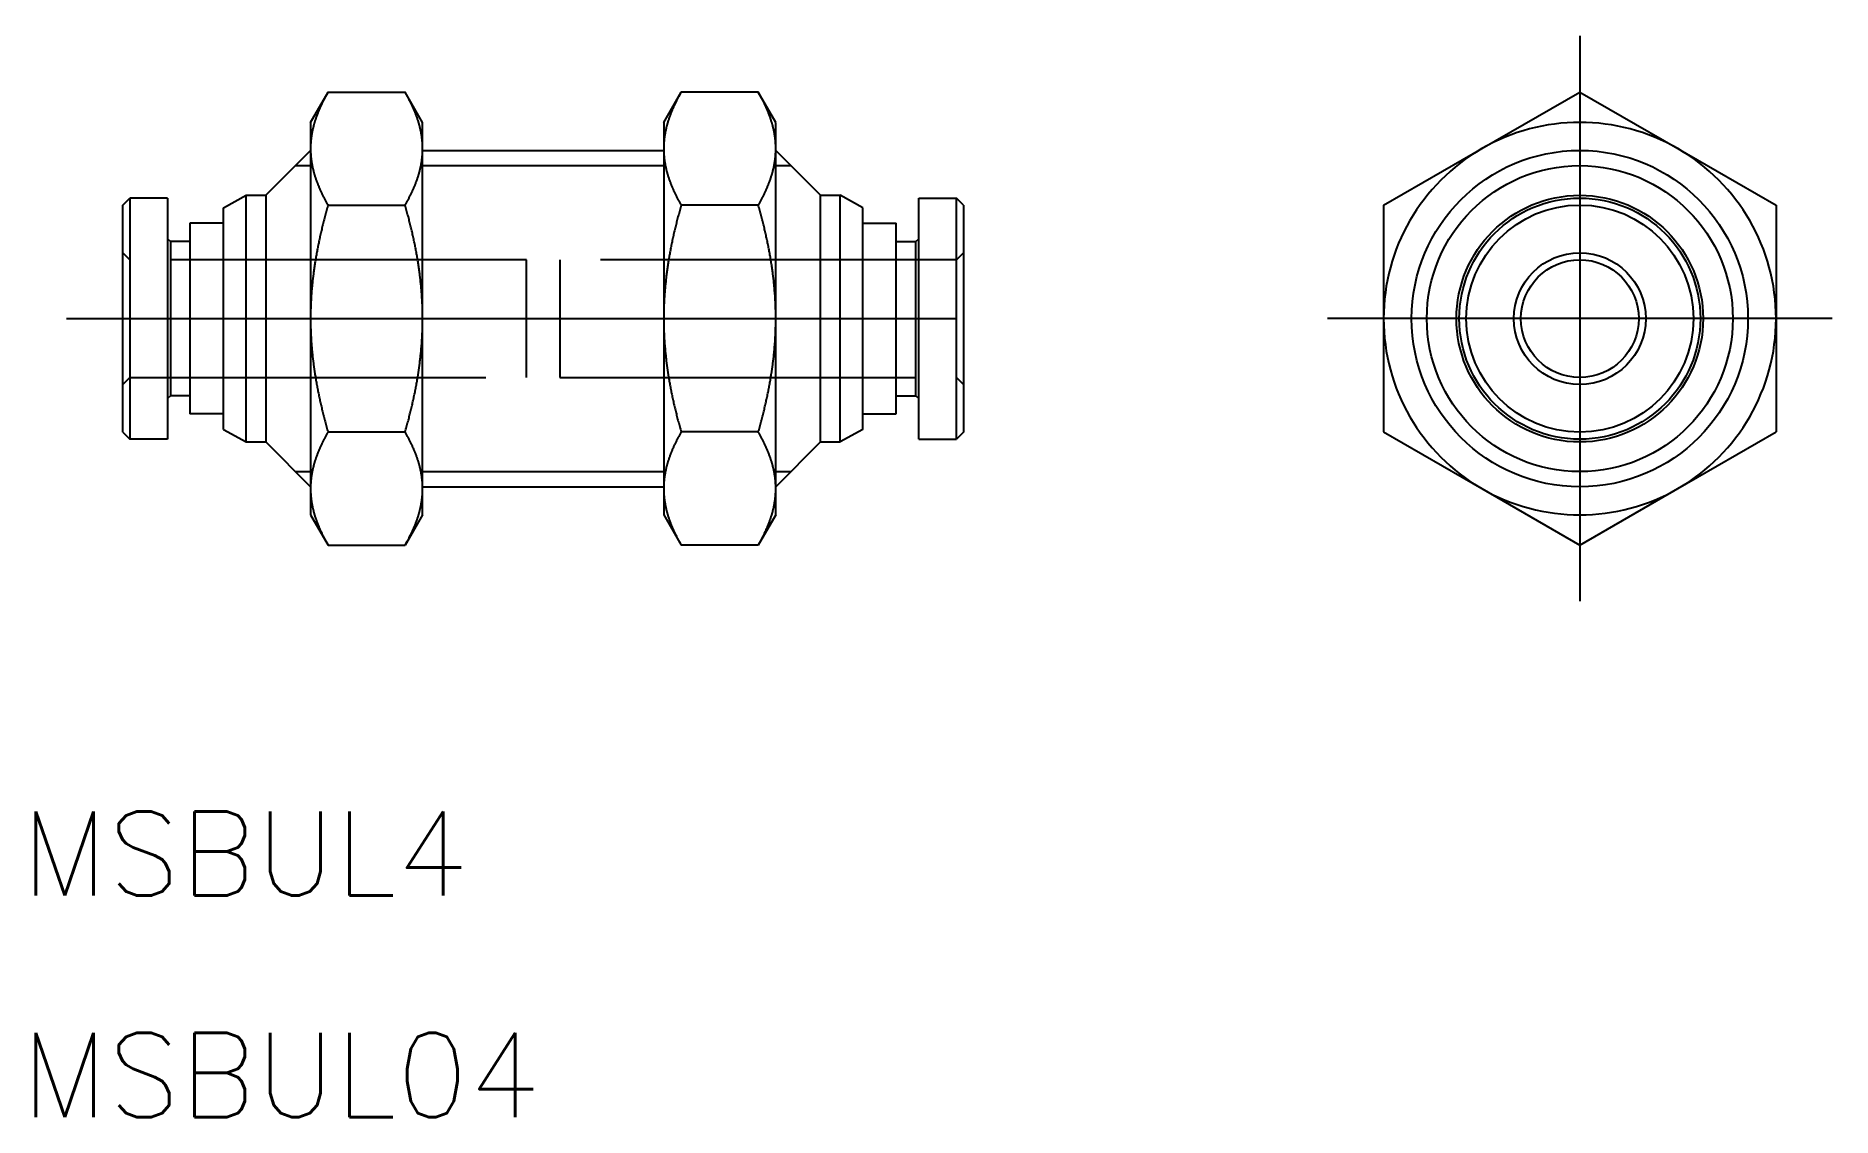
# Model space of a CAD drawing. Extents: x -3.1 to 61, y -28.5 to 10.1.
import ezdxf

# ---------------------------------------------------------------- set-up
doc = ezdxf.new("R2010")
doc.units = 0
doc.linetypes.add('CENTER', pattern=[50.8, 31.75, -6.35, 6.35, -6.35])
doc.linetypes.add('DASHED', pattern=[19.05, 12.7, -6.35])
doc.layers.get('0').update_dxf_attribs({"linetype": 'CONTINUOUS'})
doc.layers.add('CENTER', color=1, linetype='CENTER')
doc.styles.get("Standard").update_dxf_attribs({"font": 'txt.shx', "height": 3, "bigfont": 'bigfont.shx'})

msp = doc.modelspace()

# ---------------------------------------------------------------- texts
at = {"color": 7, "linetype": 'CONTINUOUS'}
for s, p in [('MSBUL4', (-3.611, -20.581)), ('MSBUL04', (-3.611, -28.478))]:
    msp.add_text(s, height=3, dxfattribs=at).set_placement(p)

# ---------------------------------------------------------------- linework, layer by layer
at = {"color": 7, "linetype": 'CONTINUOUS'}
for p, q in [((6.7, 7), (7.325, 8.083)), ((7.325, 8.083), (10.075, 8.083)), ((10.7, 7), (10.075, 8.083)), ((19.3, 7), (19.925, 8.083)), ((22.675, 8.083), (19.925, 8.083)), ((23.3, 7), (22.675, 8.083)), ((48.485, 6.062), (51.985, 8.083)), ((48.485, 6.062), (51.985, 8.083)), ((51.985, 8.083), (55.485, 6.062)), ((51.985, 8.083), (55.485, 6.062)), ((6.7, 7), (6.7, 6.062)), ((10.7, 6.062), (10.7, 7)), ((19.3, 7), (19.3, 6.062)), ((23.3, 6.062), (23.3, 7)), ((5.1, 4.4), (6.7, 6)), ((6.7, 6.062), (6.7, 0)), ((10.7, 0), (10.7, 6.062)), ((10.7, 6), (19.3, 6)), ((19.3, 6.062), (19.3, 0)), ((23.3, 0), (23.3, 6.062)), ((24.9, 4.4), (23.3, 6)), ((44.985, 4.041), (48.485, 6.062)), ((44.985, 4.041), (48.485, 6.062)), ((55.485, 6.062), (58.985, 4.041)), ((55.485, 6.062), (58.985, 4.041)), ((0, 4.05), (0.25, 4.3)), ((0, -4.05), (0, 4.05)), ((0.25, 4.3), (0.25, -4.3)), ((1.6, 4.3), (0.25, 4.3)), ((1.6, 4.3), (1.6, -4.3)), ((3.6, 3.95), (4.4, 4.4)), ((3.6, -3.95), (3.6, 3.95)), ((4.4, -4.4), (4.4, 4.4)), ((4.4, 4.4), (5.1, 4.4)), ((5.1, 4.4), (5.1, -4.4)), ((7.325, 4.041), (10.075, 4.041)), ((22.675, 4.041), (19.925, 4.041)), ((24.9, -4.4), (24.9, 4.4)), ((24.9, 4.4), (25.6, 4.4)), ((25.6, -4.4), (25.6, 4.4)), ((26.4, 3.95), (25.6, 4.4)), ((26.4, -3.95), (26.4, 3.95)), ((28.4, -4.3), (28.4, 4.3)), ((28.4, 4.3), (29.75, 4.3)), ((29.75, -4.3), (29.75, 4.3)), ((30, 4.05), (29.75, 4.3)), ((30, 4.05), (30, -4.05)), ((44.985, 4.041), (44.985, 0)), ((44.985, 4.041), (44.985, 0)), ((58.985, 4.041), (58.985, 0)), ((58.985, 4.041), (58.985, 0)), ((2.4, 3.4), (2.4, -3.4)), ((3.6, 3.4), (2.4, 3.4)), ((26.4, 3.4), (27.6, 3.4)), ((27.6, -3.4), (27.6, 3.4)), ((1.7, 2.75), (1.6, 2.85)), ((1.7, 2.75), (1.7, -2.75)), ((2.4, 2.75), (1.7, 2.75)), ((27.6, 2.75), (28.3, 2.75)), ((28.3, 2.75), (28.4, 2.85)), ((28.3, -2.75), (28.3, 2.75)), ((6.7, 0), (6.7, -6.062)), ((10.7, -6.062), (10.7, 0)), ((19.3, 0), (19.3, -6.062)), ((23.3, -6.062), (23.3, 0)), ((44.985, 0), (44.985, -4.041)), ((44.985, 0), (44.985, -4.041)), ((58.985, 0), (58.985, -4.041)), ((58.985, 0), (58.985, -4.041)), ((1.7, -2.75), (1.6, -2.85)), ((2.4, -2.75), (1.7, -2.75)), ((27.6, -2.75), (28.3, -2.75)), ((28.3, -2.75), (28.4, -2.85)), ((3.6, -3.4), (2.4, -3.4)), ((26.4, -3.4), (27.6, -3.4)), ((0, -4.05), (0.25, -4.3)), ((1.6, -4.3), (0.25, -4.3)), ((3.6, -3.95), (4.4, -4.4)), ((4.4, -4.4), (5.1, -4.4)), ((5.1, -4.4), (6.7, -6)), ((7.325, -4.041), (10.075, -4.041)), ((22.675, -4.041), (19.925, -4.041)), ((24.9, -4.4), (23.3, -6)), ((24.9, -4.4), (25.6, -4.4)), ((26.4, -3.95), (25.6, -4.4)), ((28.4, -4.3), (29.75, -4.3)), ((30, -4.05), (29.75, -4.3)), ((44.985, -4.041), (48.485, -6.062)), ((44.985, -4.041), (48.485, -6.062)), ((55.485, -6.062), (58.985, -4.041)), ((55.485, -6.062), (58.985, -4.041)), ((6.7, -6.062), (6.7, -7)), ((10.7, -6), (19.3, -6)), ((10.7, -7), (10.7, -6.062)), ((19.3, -6.062), (19.3, -7)), ((23.3, -7), (23.3, -6.062)), ((48.485, -6.062), (51.985, -8.083)), ((48.485, -6.062), (51.985, -8.083)), ((51.985, -8.083), (55.485, -6.062)), ((51.985, -8.083), (55.485, -6.062)), ((6.7, -7), (7.325, -8.083)), ((10.7, -7), (10.075, -8.083)), ((19.3, -7), (19.925, -8.083)), ((23.3, -7), (22.675, -8.083)), ((7.325, -8.083), (10.075, -8.083)), ((22.675, -8.083), (19.925, -8.083))]:
    msp.add_line(p, q, dxfattribs=at)
at = {"color": 3, "linetype": 'CONTINUOUS'}
for p, q in [((6.159, 5.459), (6.7, 5.459)), ((10.7, 5.459), (19.3, 5.459)), ((23.3, 5.459), (23.842, 5.459)), ((6.159, -5.458), (6.7, -5.458)), ((10.7, -5.458), (19.3, -5.458)), ((23.3, -5.458), (23.842, -5.458))]:
    msp.add_line(p, q, dxfattribs=at)
at = {"color": 3, "linetype": 'DASHED'}
for p, q in [((0.25, 2.1), (0, 2.35)), ((14.4, 2.1), (0.25, 2.1)), ((14.4, -2.1), (14.4, 2.1)), ((15.6, 2.1), (15.6, -2.1)), ((29.75, 2.1), (15.6, 2.1)), ((30, 2.35), (29.75, 2.1)), ((0, -2.35), (0.25, -2.1)), ((0.25, -2.1), (14.4, -2.1)), ((15.6, -2.1), (29.75, -2.1)), ((29.75, -2.1), (30, -2.35))]:
    msp.add_line(p, q, dxfattribs=at)
at = {"color": 7}
for points in [[(7.325, 8.083, 0), (7.312, 8.06, 0), (7.299, 8.037, 0), (7.286, 8.014, 0), (7.273, 7.991, 0), (7.26, 7.968, 0), (7.248, 7.945, 0), (7.235, 7.922, 0), (7.223, 7.9, 0), (7.211, 7.877, 0), (7.199, 7.854, 0), (7.187, 7.832, 0), (7.176, 7.809, 0), (7.164, 7.787, 0), (7.153, 7.765, 0), (7.142, 7.743, 0), (7.131, 7.72, 0), (7.12, 7.698, 0), (7.109, 7.676, 0), (7.098, 7.654, 0), (7.088, 7.632, 0), (7.078, 7.61, 0), (7.068, 7.588, 0), (7.058, 7.567, 0), (7.048, 7.545, 0), (7.038, 7.523, 0), (7.028, 7.501, 0), (7.019, 7.48, 0), (7.01, 7.458, 0), (7, 7.437, 0), (6.991, 7.415, 0), (6.983, 7.394, 0), (6.974, 7.372, 0), (6.965, 7.351, 0), (6.957, 7.33, 0), (6.949, 7.308, 0), (6.94, 7.287, 0), (6.932, 7.266, 0), (6.924, 7.245, 0), (6.917, 7.224, 0), (6.909, 7.203, 0), (6.902, 7.181, 0), (6.894, 7.16, 0), (6.887, 7.139, 0), (6.88, 7.118, 0), (6.873, 7.097, 0), (6.866, 7.076, 0), (6.86, 7.056, 0), (6.853, 7.035, 0), (6.847, 7.014, 0), (6.84, 6.993, 0), (6.834, 6.972, 0), (6.828, 6.951, 0), (6.823, 6.931, 0), (6.817, 6.91, 0), (6.811, 6.889, 0), (6.806, 6.868, 0), (6.801, 6.848, 0), (6.795, 6.827, 0), (6.79, 6.806, 0), (6.785, 6.786, 0), (6.781, 6.765, 0), (6.776, 6.744, 0), (6.772, 6.724, 0), (6.767, 6.703, 0), (6.763, 6.682, 0), (6.759, 6.662, 0), (6.755, 6.641, 0), (6.751, 6.621, 0), (6.747, 6.6, 0), (6.744, 6.579, 0), (6.74, 6.559, 0), (6.737, 6.538, 0), (6.734, 6.518, 0), (6.731, 6.497, 0), (6.728, 6.476, 0), (6.725, 6.456, 0), (6.723, 6.435, 0), (6.72, 6.415, 0), (6.718, 6.394, 0), (6.716, 6.373, 0), (6.714, 6.353, 0), (6.712, 6.332, 0), (6.71, 6.311, 0), (6.709, 6.291, 0), (6.707, 6.27, 0), (6.706, 6.249, 0), (6.705, 6.229, 0), (6.704, 6.208, 0), (6.703, 6.187, 0), (6.702, 6.166, 0), (6.701, 6.146, 0), (6.701, 6.125, 0), (6.7, 6.104, 0), (6.7, 6.083, 0), (6.7, 6.062, 0)], [(10.7, 6.062, 0), (10.7, 6.083, 0), (10.7, 6.104, 0), (10.699, 6.124, 0), (10.699, 6.145, 0), (10.698, 6.166, 0), (10.697, 6.186, 0), (10.697, 6.207, 0), (10.695, 6.227, 0), (10.694, 6.248, 0), (10.693, 6.269, 0), (10.691, 6.289, 0), (10.69, 6.31, 0), (10.688, 6.33, 0), (10.686, 6.351, 0), (10.684, 6.371, 0), (10.682, 6.392, 0), (10.68, 6.412, 0), (10.677, 6.433, 0), (10.675, 6.453, 0), (10.672, 6.474, 0), (10.669, 6.494, 0), (10.666, 6.515, 0), (10.663, 6.535, 0), (10.66, 6.556, 0), (10.657, 6.576, 0), (10.653, 6.597, 0), (10.649, 6.617, 0), (10.646, 6.638, 0), (10.642, 6.659, 0), (10.638, 6.679, 0), (10.633, 6.7, 0), (10.629, 6.72, 0), (10.625, 6.741, 0), (10.62, 6.761, 0), (10.615, 6.782, 0), (10.611, 6.803, 0), (10.606, 6.823, 0), (10.6, 6.844, 0), (10.595, 6.865, 0), (10.59, 6.885, 0), (10.584, 6.906, 0), (10.579, 6.927, 0), (10.573, 6.947, 0), (10.567, 6.968, 0), (10.561, 6.989, 0), (10.555, 7.01, 0), (10.548, 7.031, 0), (10.542, 7.052, 0), (10.535, 7.073, 0), (10.528, 7.093, 0), (10.521, 7.114, 0), (10.514, 7.135, 0), (10.507, 7.157, 0), (10.5, 7.178, 0), (10.492, 7.199, 0), (10.485, 7.22, 0), (10.477, 7.241, 0), (10.469, 7.262, 0), (10.461, 7.283, 0), (10.453, 7.305, 0), (10.445, 7.326, 0), (10.436, 7.347, 0), (10.428, 7.369, 0), (10.419, 7.39, 0), (10.41, 7.412, 0), (10.401, 7.433, 0), (10.392, 7.455, 0), (10.383, 7.477, 0), (10.373, 7.498, 0), (10.364, 7.52, 0), (10.354, 7.542, 0), (10.344, 7.564, 0), (10.334, 7.585, 0), (10.324, 7.607, 0), (10.313, 7.629, 0), (10.303, 7.651, 0), (10.292, 7.674, 0), (10.281, 7.696, 0), (10.271, 7.718, 0), (10.259, 7.74, 0), (10.248, 7.763, 0), (10.237, 7.785, 0), (10.225, 7.808, 0), (10.214, 7.83, 0), (10.202, 7.853, 0), (10.19, 7.875, 0), (10.178, 7.898, 0), (10.165, 7.921, 0), (10.153, 7.944, 0), (10.14, 7.967, 0), (10.127, 7.99, 0), (10.115, 8.013, 0), (10.101, 8.036, 0), (10.088, 8.06, 0), (10.075, 8.083, 0)], [(19.925, 8.083, 0), (19.912, 8.06, 0), (19.898, 8.036, 0), (19.885, 8.013, 0), (19.872, 7.99, 0), (19.86, 7.967, 0), (19.847, 7.944, 0), (19.835, 7.921, 0), (19.822, 7.898, 0), (19.81, 7.875, 0), (19.798, 7.853, 0), (19.786, 7.83, 0), (19.775, 7.808, 0), (19.763, 7.785, 0), (19.752, 7.763, 0), (19.741, 7.74, 0), (19.73, 7.718, 0), (19.718, 7.696, 0), (19.708, 7.674, 0), (19.697, 7.651, 0), (19.687, 7.629, 0), (19.676, 7.607, 0), (19.666, 7.585, 0), (19.656, 7.564, 0), (19.646, 7.542, 0), (19.637, 7.52, 0), (19.627, 7.498, 0), (19.617, 7.477, 0), (19.608, 7.455, 0), (19.599, 7.433, 0), (19.59, 7.412, 0), (19.581, 7.39, 0), (19.572, 7.369, 0), (19.564, 7.347, 0), (19.555, 7.326, 0), (19.547, 7.305, 0), (19.539, 7.283, 0), (19.531, 7.262, 0), (19.523, 7.241, 0), (19.515, 7.22, 0), (19.508, 7.199, 0), (19.5, 7.178, 0), (19.493, 7.157, 0), (19.486, 7.135, 0), (19.479, 7.114, 0), (19.472, 7.093, 0), (19.465, 7.073, 0), (19.458, 7.052, 0), (19.452, 7.031, 0), (19.445, 7.01, 0), (19.439, 6.989, 0), (19.433, 6.968, 0), (19.427, 6.947, 0), (19.422, 6.927, 0), (19.416, 6.906, 0), (19.41, 6.885, 0), (19.405, 6.865, 0), (19.4, 6.844, 0), (19.394, 6.823, 0), (19.389, 6.803, 0), (19.385, 6.782, 0), (19.38, 6.761, 0), (19.375, 6.741, 0), (19.371, 6.72, 0), (19.366, 6.7, 0), (19.362, 6.679, 0), (19.358, 6.659, 0), (19.354, 6.638, 0), (19.351, 6.617, 0), (19.347, 6.597, 0), (19.343, 6.576, 0), (19.34, 6.556, 0), (19.337, 6.535, 0), (19.334, 6.515, 0), (19.331, 6.494, 0), (19.328, 6.474, 0), (19.325, 6.453, 0), (19.323, 6.433, 0), (19.32, 6.412, 0), (19.318, 6.392, 0), (19.316, 6.371, 0), (19.314, 6.351, 0), (19.312, 6.33, 0), (19.31, 6.31, 0), (19.308, 6.289, 0), (19.307, 6.269, 0), (19.306, 6.248, 0), (19.305, 6.227, 0), (19.303, 6.207, 0), (19.302, 6.186, 0), (19.302, 6.166, 0), (19.301, 6.145, 0), (19.301, 6.124, 0), (19.3, 6.104, 0), (19.3, 6.083, 0), (19.3, 6.062, 0)], [(23.3, 6.062, 0), (23.3, 6.083, 0), (23.3, 6.104, 0), (23.299, 6.125, 0), (23.299, 6.146, 0), (23.298, 6.166, 0), (23.297, 6.187, 0), (23.297, 6.208, 0), (23.295, 6.229, 0), (23.294, 6.249, 0), (23.293, 6.27, 0), (23.291, 6.291, 0), (23.29, 6.311, 0), (23.288, 6.332, 0), (23.286, 6.353, 0), (23.284, 6.373, 0), (23.282, 6.394, 0), (23.28, 6.415, 0), (23.277, 6.435, 0), (23.274, 6.456, 0), (23.272, 6.476, 0), (23.269, 6.497, 0), (23.266, 6.518, 0), (23.263, 6.538, 0), (23.259, 6.559, 0), (23.256, 6.579, 0), (23.253, 6.6, 0), (23.249, 6.621, 0), (23.245, 6.641, 0), (23.241, 6.662, 0), (23.237, 6.682, 0), (23.233, 6.703, 0), (23.229, 6.724, 0), (23.224, 6.744, 0), (23.219, 6.765, 0), (23.215, 6.786, 0), (23.21, 6.806, 0), (23.205, 6.827, 0), (23.2, 6.848, 0), (23.194, 6.868, 0), (23.189, 6.889, 0), (23.183, 6.91, 0), (23.177, 6.931, 0), (23.172, 6.951, 0), (23.166, 6.972, 0), (23.16, 6.993, 0), (23.153, 7.014, 0), (23.147, 7.035, 0), (23.14, 7.056, 0), (23.134, 7.076, 0), (23.127, 7.097, 0), (23.12, 7.118, 0), (23.113, 7.139, 0), (23.106, 7.16, 0), (23.098, 7.181, 0), (23.091, 7.203, 0), (23.083, 7.224, 0), (23.076, 7.245, 0), (23.068, 7.266, 0), (23.06, 7.287, 0), (23.051, 7.308, 0), (23.043, 7.33, 0), (23.035, 7.351, 0), (23.026, 7.372, 0), (23.017, 7.394, 0), (23.009, 7.415, 0), (23, 7.437, 0), (22.99, 7.458, 0), (22.981, 7.48, 0), (22.972, 7.501, 0), (22.962, 7.523, 0), (22.952, 7.545, 0), (22.942, 7.567, 0), (22.933, 7.588, 0), (22.922, 7.61, 0), (22.912, 7.632, 0), (22.902, 7.654, 0), (22.891, 7.676, 0), (22.88, 7.698, 0), (22.869, 7.72, 0), (22.858, 7.743, 0), (22.847, 7.765, 0), (22.836, 7.787, 0), (22.824, 7.809, 0), (22.813, 7.832, 0), (22.801, 7.854, 0), (22.789, 7.877, 0), (22.777, 7.9, 0), (22.765, 7.922, 0), (22.752, 7.945, 0), (22.74, 7.968, 0), (22.727, 7.991, 0), (22.714, 8.014, 0), (22.701, 8.037, 0), (22.688, 8.06, 0), (22.675, 8.083, 0)], [(6.7, 6.062, 0), (6.7, 6.041, 0), (6.7, 6.02, 0), (6.701, 6, 0), (6.701, 5.979, 0), (6.702, 5.958, 0), (6.703, 5.937, 0), (6.704, 5.917, 0), (6.705, 5.896, 0), (6.706, 5.875, 0), (6.707, 5.854, 0), (6.709, 5.834, 0), (6.71, 5.813, 0), (6.712, 5.792, 0), (6.714, 5.772, 0), (6.716, 5.751, 0), (6.718, 5.73, 0), (6.72, 5.71, 0), (6.723, 5.689, 0), (6.725, 5.669, 0), (6.728, 5.648, 0), (6.731, 5.627, 0), (6.734, 5.607, 0), (6.737, 5.586, 0), (6.74, 5.566, 0), (6.744, 5.545, 0), (6.747, 5.524, 0), (6.751, 5.504, 0), (6.755, 5.483, 0), (6.759, 5.463, 0), (6.763, 5.442, 0), (6.767, 5.421, 0), (6.772, 5.401, 0), (6.776, 5.38, 0), (6.781, 5.359, 0), (6.785, 5.339, 0), (6.79, 5.318, 0), (6.795, 5.297, 0), (6.801, 5.277, 0), (6.806, 5.256, 0), (6.811, 5.235, 0), (6.817, 5.215, 0), (6.823, 5.194, 0), (6.828, 5.173, 0), (6.834, 5.152, 0), (6.84, 5.131, 0), (6.847, 5.111, 0), (6.853, 5.09, 0), (6.86, 5.069, 0), (6.866, 5.048, 0), (6.873, 5.027, 0), (6.88, 5.006, 0), (6.887, 4.985, 0), (6.894, 4.964, 0), (6.902, 4.943, 0), (6.909, 4.922, 0), (6.917, 4.901, 0), (6.924, 4.88, 0), (6.932, 4.858, 0), (6.94, 4.837, 0), (6.949, 4.816, 0), (6.957, 4.795, 0), (6.965, 4.773, 0), (6.974, 4.752, 0), (6.983, 4.731, 0), (6.991, 4.709, 0), (7, 4.688, 0), (7.01, 4.666, 0), (7.019, 4.645, 0), (7.028, 4.623, 0), (7.038, 4.601, 0), (7.048, 4.58, 0), (7.058, 4.558, 0), (7.068, 4.536, 0), (7.078, 4.514, 0), (7.088, 4.492, 0), (7.098, 4.47, 0), (7.109, 4.448, 0), (7.12, 4.426, 0), (7.131, 4.404, 0), (7.142, 4.382, 0), (7.153, 4.36, 0), (7.164, 4.337, 0), (7.176, 4.315, 0), (7.187, 4.293, 0), (7.199, 4.27, 0), (7.211, 4.247, 0), (7.223, 4.225, 0), (7.235, 4.202, 0), (7.248, 4.179, 0), (7.26, 4.157, 0), (7.273, 4.134, 0), (7.286, 4.111, 0), (7.299, 4.088, 0), (7.312, 4.065, 0), (7.325, 4.041, 0)], [(10.075, 4.041, 0), (10.088, 4.065, 0), (10.101, 4.088, 0), (10.115, 4.111, 0), (10.127, 4.134, 0), (10.14, 4.157, 0), (10.153, 4.18, 0), (10.165, 4.203, 0), (10.178, 4.226, 0), (10.19, 4.249, 0), (10.202, 4.272, 0), (10.214, 4.294, 0), (10.225, 4.317, 0), (10.237, 4.339, 0), (10.248, 4.362, 0), (10.259, 4.384, 0), (10.271, 4.406, 0), (10.281, 4.429, 0), (10.292, 4.451, 0), (10.303, 4.473, 0), (10.313, 4.495, 0), (10.324, 4.517, 0), (10.334, 4.539, 0), (10.344, 4.561, 0), (10.354, 4.583, 0), (10.364, 4.604, 0), (10.373, 4.626, 0), (10.383, 4.648, 0), (10.392, 4.669, 0), (10.401, 4.691, 0), (10.41, 4.713, 0), (10.419, 4.734, 0), (10.428, 4.756, 0), (10.436, 4.777, 0), (10.445, 4.798, 0), (10.453, 4.82, 0), (10.461, 4.841, 0), (10.469, 4.862, 0), (10.477, 4.883, 0), (10.485, 4.905, 0), (10.492, 4.926, 0), (10.5, 4.947, 0), (10.507, 4.968, 0), (10.514, 4.989, 0), (10.521, 5.01, 0), (10.528, 5.031, 0), (10.535, 5.052, 0), (10.542, 5.073, 0), (10.548, 5.094, 0), (10.555, 5.114, 0), (10.561, 5.135, 0), (10.567, 5.156, 0), (10.573, 5.177, 0), (10.579, 5.198, 0), (10.584, 5.218, 0), (10.59, 5.239, 0), (10.595, 5.26, 0), (10.6, 5.28, 0), (10.606, 5.301, 0), (10.611, 5.322, 0), (10.615, 5.342, 0), (10.62, 5.363, 0), (10.625, 5.384, 0), (10.629, 5.404, 0), (10.633, 5.425, 0), (10.638, 5.445, 0), (10.642, 5.466, 0), (10.646, 5.486, 0), (10.649, 5.507, 0), (10.653, 5.527, 0), (10.657, 5.548, 0), (10.66, 5.569, 0), (10.663, 5.589, 0), (10.666, 5.61, 0), (10.669, 5.63, 0), (10.672, 5.651, 0), (10.675, 5.671, 0), (10.677, 5.692, 0), (10.68, 5.712, 0), (10.682, 5.733, 0), (10.684, 5.753, 0), (10.686, 5.774, 0), (10.688, 5.794, 0), (10.69, 5.815, 0), (10.691, 5.835, 0), (10.693, 5.856, 0), (10.694, 5.876, 0), (10.695, 5.897, 0), (10.697, 5.918, 0), (10.697, 5.938, 0), (10.698, 5.959, 0), (10.699, 5.979, 0), (10.699, 6, 0), (10.7, 6.021, 0), (10.7, 6.041, 0), (10.7, 6.062, 0)], [(19.3, 6.062, 0), (19.3, 6.041, 0), (19.3, 6.021, 0), (19.301, 6, 0), (19.301, 5.979, 0), (19.302, 5.959, 0), (19.302, 5.938, 0), (19.303, 5.918, 0), (19.305, 5.897, 0), (19.306, 5.876, 0), (19.307, 5.856, 0), (19.308, 5.835, 0), (19.31, 5.815, 0), (19.312, 5.794, 0), (19.314, 5.774, 0), (19.316, 5.753, 0), (19.318, 5.733, 0), (19.32, 5.712, 0), (19.323, 5.692, 0), (19.325, 5.671, 0), (19.328, 5.651, 0), (19.331, 5.63, 0), (19.334, 5.61, 0), (19.337, 5.589, 0), (19.34, 5.569, 0), (19.343, 5.548, 0), (19.347, 5.527, 0), (19.351, 5.507, 0), (19.354, 5.486, 0), (19.358, 5.466, 0), (19.362, 5.445, 0), (19.366, 5.425, 0), (19.371, 5.404, 0), (19.375, 5.384, 0), (19.38, 5.363, 0), (19.385, 5.342, 0), (19.389, 5.322, 0), (19.394, 5.301, 0), (19.4, 5.28, 0), (19.405, 5.26, 0), (19.41, 5.239, 0), (19.416, 5.218, 0), (19.422, 5.198, 0), (19.427, 5.177, 0), (19.433, 5.156, 0), (19.439, 5.135, 0), (19.445, 5.114, 0), (19.452, 5.094, 0), (19.458, 5.073, 0), (19.465, 5.052, 0), (19.472, 5.031, 0), (19.479, 5.01, 0), (19.486, 4.989, 0), (19.493, 4.968, 0), (19.5, 4.947, 0), (19.508, 4.926, 0), (19.515, 4.905, 0), (19.523, 4.883, 0), (19.531, 4.862, 0), (19.539, 4.841, 0), (19.547, 4.82, 0), (19.555, 4.798, 0), (19.564, 4.777, 0), (19.572, 4.756, 0), (19.581, 4.734, 0), (19.59, 4.713, 0), (19.599, 4.691, 0), (19.608, 4.669, 0), (19.617, 4.648, 0), (19.627, 4.626, 0), (19.637, 4.604, 0), (19.646, 4.583, 0), (19.656, 4.561, 0), (19.666, 4.539, 0), (19.676, 4.517, 0), (19.687, 4.495, 0), (19.697, 4.473, 0), (19.708, 4.451, 0), (19.718, 4.429, 0), (19.73, 4.406, 0), (19.741, 4.384, 0), (19.752, 4.362, 0), (19.763, 4.339, 0), (19.775, 4.317, 0), (19.786, 4.294, 0), (19.798, 4.272, 0), (19.81, 4.249, 0), (19.822, 4.226, 0), (19.835, 4.203, 0), (19.847, 4.18, 0), (19.86, 4.157, 0), (19.872, 4.134, 0), (19.885, 4.111, 0), (19.898, 4.088, 0), (19.912, 4.065, 0), (19.925, 4.041, 0)], [(22.675, 4.041, 0), (22.688, 4.065, 0), (22.701, 4.088, 0), (22.714, 4.111, 0), (22.727, 4.134, 0), (22.74, 4.157, 0), (22.752, 4.179, 0), (22.765, 4.202, 0), (22.777, 4.225, 0), (22.789, 4.247, 0), (22.801, 4.27, 0), (22.813, 4.293, 0), (22.824, 4.315, 0), (22.836, 4.337, 0), (22.847, 4.36, 0), (22.858, 4.382, 0), (22.869, 4.404, 0), (22.88, 4.426, 0), (22.891, 4.448, 0), (22.902, 4.47, 0), (22.912, 4.492, 0), (22.922, 4.514, 0), (22.933, 4.536, 0), (22.942, 4.558, 0), (22.952, 4.58, 0), (22.962, 4.601, 0), (22.972, 4.623, 0), (22.981, 4.645, 0), (22.99, 4.666, 0), (23, 4.688, 0), (23.009, 4.709, 0), (23.017, 4.731, 0), (23.026, 4.752, 0), (23.035, 4.773, 0), (23.043, 4.795, 0), (23.051, 4.816, 0), (23.06, 4.837, 0), (23.068, 4.858, 0), (23.076, 4.88, 0), (23.083, 4.901, 0), (23.091, 4.922, 0), (23.098, 4.943, 0), (23.106, 4.964, 0), (23.113, 4.985, 0), (23.12, 5.006, 0), (23.127, 5.027, 0), (23.134, 5.048, 0), (23.14, 5.069, 0), (23.147, 5.09, 0), (23.153, 5.111, 0), (23.16, 5.131, 0), (23.166, 5.152, 0), (23.172, 5.173, 0), (23.177, 5.194, 0), (23.183, 5.215, 0), (23.189, 5.235, 0), (23.194, 5.256, 0), (23.2, 5.277, 0), (23.205, 5.297, 0), (23.21, 5.318, 0), (23.215, 5.339, 0), (23.219, 5.359, 0), (23.224, 5.38, 0), (23.229, 5.401, 0), (23.233, 5.421, 0), (23.237, 5.442, 0), (23.241, 5.463, 0), (23.245, 5.483, 0), (23.249, 5.504, 0), (23.253, 5.524, 0), (23.256, 5.545, 0), (23.259, 5.566, 0), (23.263, 5.586, 0), (23.266, 5.607, 0), (23.269, 5.627, 0), (23.272, 5.648, 0), (23.274, 5.669, 0), (23.277, 5.689, 0), (23.28, 5.71, 0), (23.282, 5.73, 0), (23.284, 5.751, 0), (23.286, 5.772, 0), (23.288, 5.792, 0), (23.29, 5.813, 0), (23.291, 5.834, 0), (23.293, 5.854, 0), (23.294, 5.875, 0), (23.295, 5.896, 0), (23.297, 5.917, 0), (23.297, 5.937, 0), (23.298, 5.958, 0), (23.299, 5.979, 0), (23.299, 6, 0), (23.3, 6.02, 0), (23.3, 6.041, 0), (23.3, 6.062, 0)], [(7.325, 4.041, 0), (7.312, 3.995, 0), (7.299, 3.949, 0), (7.286, 3.903, 0), (7.273, 3.857, 0), (7.26, 3.811, 0), (7.248, 3.766, 0), (7.235, 3.72, 0), (7.223, 3.675, 0), (7.211, 3.629, 0), (7.199, 3.584, 0), (7.187, 3.539, 0), (7.176, 3.495, 0), (7.164, 3.45, 0), (7.153, 3.405, 0), (7.142, 3.361, 0), (7.131, 3.316, 0), (7.12, 3.272, 0), (7.109, 3.228, 0), (7.098, 3.184, 0), (7.088, 3.14, 0), (7.078, 3.096, 0), (7.068, 3.052, 0), (7.058, 3.009, 0), (7.048, 2.965, 0), (7.038, 2.922, 0), (7.028, 2.879, 0), (7.019, 2.835, 0), (7.01, 2.792, 0), (7, 2.749, 0), (6.991, 2.706, 0), (6.983, 2.663, 0), (6.974, 2.62, 0), (6.965, 2.578, 0), (6.957, 2.535, 0), (6.949, 2.492, 0), (6.94, 2.45, 0), (6.932, 2.408, 0), (6.924, 2.365, 0), (6.917, 2.323, 0), (6.909, 2.281, 0), (6.902, 2.239, 0), (6.894, 2.196, 0), (6.887, 2.154, 0), (6.88, 2.112, 0), (6.873, 2.07, 0), (6.866, 2.029, 0), (6.86, 1.987, 0), (6.853, 1.945, 0), (6.847, 1.903, 0), (6.84, 1.862, 0), (6.834, 1.82, 0), (6.828, 1.778, 0), (6.823, 1.737, 0), (6.817, 1.695, 0), (6.811, 1.654, 0), (6.806, 1.612, 0), (6.801, 1.571, 0), (6.795, 1.53, 0), (6.79, 1.488, 0), (6.785, 1.447, 0), (6.781, 1.405, 0), (6.776, 1.364, 0), (6.772, 1.323, 0), (6.767, 1.282, 0), (6.763, 1.24, 0), (6.759, 1.199, 0), (6.755, 1.158, 0), (6.751, 1.117, 0), (6.747, 1.076, 0), (6.744, 1.034, 0), (6.74, 0.993, 0), (6.737, 0.952, 0), (6.734, 0.911, 0), (6.731, 0.87, 0), (6.728, 0.828, 0), (6.725, 0.787, 0), (6.723, 0.746, 0), (6.72, 0.705, 0), (6.718, 0.663, 0), (6.716, 0.622, 0), (6.714, 0.581, 0), (6.712, 0.54, 0), (6.71, 0.498, 0), (6.709, 0.457, 0), (6.707, 0.416, 0), (6.706, 0.374, 0), (6.705, 0.333, 0), (6.704, 0.291, 0), (6.703, 0.25, 0), (6.702, 0.208, 0), (6.701, 0.167, 0), (6.701, 0.125, 0), (6.7, 0.083, 0), (6.7, 0.042, 0), (6.7, 0, 0)], [(10.7, 0, 0), (10.7, 0.041, 0), (10.7, 0.083, 0), (10.699, 0.124, 0), (10.699, 0.165, 0), (10.698, 0.207, 0), (10.697, 0.248, 0), (10.697, 0.289, 0), (10.695, 0.33, 0), (10.694, 0.372, 0), (10.693, 0.413, 0), (10.691, 0.454, 0), (10.69, 0.495, 0), (10.688, 0.536, 0), (10.686, 0.577, 0), (10.684, 0.618, 0), (10.682, 0.659, 0), (10.68, 0.7, 0), (10.677, 0.741, 0), (10.675, 0.782, 0), (10.672, 0.823, 0), (10.669, 0.864, 0), (10.666, 0.905, 0), (10.663, 0.946, 0), (10.66, 0.987, 0), (10.657, 1.028, 0), (10.653, 1.069, 0), (10.649, 1.111, 0), (10.646, 1.152, 0), (10.642, 1.193, 0), (10.638, 1.234, 0), (10.633, 1.275, 0), (10.629, 1.316, 0), (10.625, 1.357, 0), (10.62, 1.398, 0), (10.615, 1.44, 0), (10.611, 1.481, 0), (10.606, 1.522, 0), (10.6, 1.563, 0), (10.595, 1.605, 0), (10.59, 1.646, 0), (10.584, 1.688, 0), (10.579, 1.729, 0), (10.573, 1.771, 0), (10.567, 1.812, 0), (10.561, 1.854, 0), (10.555, 1.895, 0), (10.548, 1.937, 0), (10.542, 1.979, 0), (10.535, 2.021, 0), (10.528, 2.063, 0), (10.521, 2.105, 0), (10.514, 2.147, 0), (10.507, 2.189, 0), (10.5, 2.231, 0), (10.492, 2.273, 0), (10.485, 2.315, 0), (10.477, 2.358, 0), (10.469, 2.4, 0), (10.461, 2.442, 0), (10.453, 2.485, 0), (10.445, 2.528, 0), (10.436, 2.57, 0), (10.428, 2.613, 0), (10.419, 2.656, 0), (10.41, 2.699, 0), (10.401, 2.742, 0), (10.392, 2.785, 0), (10.383, 2.829, 0), (10.373, 2.872, 0), (10.364, 2.916, 0), (10.354, 2.959, 0), (10.344, 3.003, 0), (10.334, 3.047, 0), (10.324, 3.091, 0), (10.313, 3.135, 0), (10.303, 3.179, 0), (10.292, 3.223, 0), (10.281, 3.267, 0), (10.271, 3.312, 0), (10.259, 3.356, 0), (10.248, 3.401, 0), (10.237, 3.446, 0), (10.225, 3.491, 0), (10.214, 3.536, 0), (10.202, 3.581, 0), (10.19, 3.627, 0), (10.178, 3.672, 0), (10.165, 3.718, 0), (10.153, 3.764, 0), (10.14, 3.809, 0), (10.127, 3.856, 0), (10.115, 3.902, 0), (10.101, 3.948, 0), (10.088, 3.995, 0), (10.075, 4.041, 0)], [(19.925, 4.041, 0), (19.912, 3.995, 0), (19.898, 3.948, 0), (19.885, 3.902, 0), (19.872, 3.856, 0), (19.86, 3.809, 0), (19.847, 3.764, 0), (19.835, 3.718, 0), (19.822, 3.672, 0), (19.81, 3.627, 0), (19.798, 3.581, 0), (19.786, 3.536, 0), (19.775, 3.491, 0), (19.763, 3.446, 0), (19.752, 3.401, 0), (19.741, 3.356, 0), (19.73, 3.312, 0), (19.718, 3.267, 0), (19.708, 3.223, 0), (19.697, 3.179, 0), (19.687, 3.135, 0), (19.676, 3.091, 0), (19.666, 3.047, 0), (19.656, 3.003, 0), (19.646, 2.959, 0), (19.637, 2.916, 0), (19.627, 2.872, 0), (19.617, 2.829, 0), (19.608, 2.785, 0), (19.599, 2.742, 0), (19.59, 2.699, 0), (19.581, 2.656, 0), (19.572, 2.613, 0), (19.564, 2.57, 0), (19.555, 2.528, 0), (19.547, 2.485, 0), (19.539, 2.442, 0), (19.531, 2.4, 0), (19.523, 2.358, 0), (19.515, 2.315, 0), (19.508, 2.273, 0), (19.5, 2.231, 0), (19.493, 2.189, 0), (19.486, 2.147, 0), (19.479, 2.105, 0), (19.472, 2.063, 0), (19.465, 2.021, 0), (19.458, 1.979, 0), (19.452, 1.937, 0), (19.445, 1.895, 0), (19.439, 1.854, 0), (19.433, 1.812, 0), (19.427, 1.771, 0), (19.422, 1.729, 0), (19.416, 1.688, 0), (19.41, 1.646, 0), (19.405, 1.605, 0), (19.4, 1.563, 0), (19.394, 1.522, 0), (19.389, 1.481, 0), (19.385, 1.44, 0), (19.38, 1.398, 0), (19.375, 1.357, 0), (19.371, 1.316, 0), (19.366, 1.275, 0), (19.362, 1.234, 0), (19.358, 1.193, 0), (19.354, 1.152, 0), (19.351, 1.111, 0), (19.347, 1.069, 0), (19.343, 1.028, 0), (19.34, 0.987, 0), (19.337, 0.946, 0), (19.334, 0.905, 0), (19.331, 0.864, 0), (19.328, 0.823, 0), (19.325, 0.782, 0), (19.323, 0.741, 0), (19.32, 0.7, 0), (19.318, 0.659, 0), (19.316, 0.618, 0), (19.314, 0.577, 0), (19.312, 0.536, 0), (19.31, 0.495, 0), (19.308, 0.454, 0), (19.307, 0.413, 0), (19.306, 0.372, 0), (19.305, 0.33, 0), (19.303, 0.289, 0), (19.302, 0.248, 0), (19.302, 0.207, 0), (19.301, 0.165, 0), (19.301, 0.124, 0), (19.3, 0.083, 0), (19.3, 0.041, 0), (19.3, 0, 0)], [(23.3, 0, 0), (23.3, 0.042, 0), (23.3, 0.083, 0), (23.299, 0.125, 0), (23.299, 0.167, 0), (23.298, 0.208, 0), (23.297, 0.25, 0), (23.297, 0.291, 0), (23.295, 0.333, 0), (23.294, 0.374, 0), (23.293, 0.416, 0), (23.291, 0.457, 0), (23.29, 0.498, 0), (23.288, 0.54, 0), (23.286, 0.581, 0), (23.284, 0.622, 0), (23.282, 0.663, 0), (23.28, 0.705, 0), (23.277, 0.746, 0), (23.274, 0.787, 0), (23.272, 0.828, 0), (23.269, 0.87, 0), (23.266, 0.911, 0), (23.263, 0.952, 0), (23.259, 0.993, 0), (23.256, 1.034, 0), (23.253, 1.076, 0), (23.249, 1.117, 0), (23.245, 1.158, 0), (23.241, 1.199, 0), (23.237, 1.24, 0), (23.233, 1.282, 0), (23.229, 1.323, 0), (23.224, 1.364, 0), (23.219, 1.405, 0), (23.215, 1.447, 0), (23.21, 1.488, 0), (23.205, 1.53, 0), (23.2, 1.571, 0), (23.194, 1.612, 0), (23.189, 1.654, 0), (23.183, 1.695, 0), (23.177, 1.737, 0), (23.172, 1.778, 0), (23.166, 1.82, 0), (23.16, 1.862, 0), (23.153, 1.903, 0), (23.147, 1.945, 0), (23.14, 1.987, 0), (23.134, 2.029, 0), (23.127, 2.07, 0), (23.12, 2.112, 0), (23.113, 2.154, 0), (23.106, 2.196, 0), (23.098, 2.239, 0), (23.091, 2.281, 0), (23.083, 2.323, 0), (23.076, 2.365, 0), (23.068, 2.408, 0), (23.06, 2.45, 0), (23.051, 2.492, 0), (23.043, 2.535, 0), (23.035, 2.578, 0), (23.026, 2.62, 0), (23.017, 2.663, 0), (23.009, 2.706, 0), (23, 2.749, 0), (22.99, 2.792, 0), (22.981, 2.835, 0), (22.972, 2.879, 0), (22.962, 2.922, 0), (22.952, 2.965, 0), (22.942, 3.009, 0), (22.933, 3.052, 0), (22.922, 3.096, 0), (22.912, 3.14, 0), (22.902, 3.184, 0), (22.891, 3.228, 0), (22.88, 3.272, 0), (22.869, 3.316, 0), (22.858, 3.361, 0), (22.847, 3.405, 0), (22.836, 3.45, 0), (22.824, 3.495, 0), (22.813, 3.539, 0), (22.801, 3.584, 0), (22.789, 3.629, 0), (22.777, 3.675, 0), (22.765, 3.72, 0), (22.752, 3.766, 0), (22.74, 3.811, 0), (22.727, 3.857, 0), (22.714, 3.903, 0), (22.701, 3.949, 0), (22.688, 3.995, 0), (22.675, 4.041, 0)], [(6.7, 0, 0), (6.7, -0.042, 0), (6.7, -0.083, 0), (6.701, -0.125, 0), (6.701, -0.167, 0), (6.702, -0.208, 0), (6.703, -0.25, 0), (6.704, -0.291, 0), (6.705, -0.333, 0), (6.706, -0.374, 0), (6.707, -0.416, 0), (6.709, -0.457, 0), (6.71, -0.498, 0), (6.712, -0.54, 0), (6.714, -0.581, 0), (6.716, -0.622, 0), (6.718, -0.663, 0), (6.72, -0.705, 0), (6.723, -0.746, 0), (6.725, -0.787, 0), (6.728, -0.828, 0), (6.731, -0.87, 0), (6.734, -0.911, 0), (6.737, -0.952, 0), (6.74, -0.993, 0), (6.744, -1.034, 0), (6.747, -1.076, 0), (6.751, -1.117, 0), (6.755, -1.158, 0), (6.759, -1.199, 0), (6.763, -1.24, 0), (6.767, -1.282, 0), (6.772, -1.323, 0), (6.776, -1.364, 0), (6.781, -1.405, 0), (6.785, -1.447, 0), (6.79, -1.488, 0), (6.795, -1.53, 0), (6.801, -1.571, 0), (6.806, -1.612, 0), (6.811, -1.654, 0), (6.817, -1.695, 0), (6.823, -1.737, 0), (6.828, -1.778, 0), (6.834, -1.82, 0), (6.84, -1.862, 0), (6.847, -1.903, 0), (6.853, -1.945, 0), (6.86, -1.987, 0), (6.866, -2.029, 0), (6.873, -2.07, 0), (6.88, -2.112, 0), (6.887, -2.154, 0), (6.894, -2.196, 0), (6.902, -2.239, 0), (6.909, -2.281, 0), (6.917, -2.323, 0), (6.924, -2.365, 0), (6.932, -2.408, 0), (6.94, -2.45, 0), (6.949, -2.492, 0), (6.957, -2.535, 0), (6.965, -2.578, 0), (6.974, -2.62, 0), (6.983, -2.663, 0), (6.991, -2.706, 0), (7, -2.749, 0), (7.01, -2.792, 0), (7.019, -2.835, 0), (7.028, -2.879, 0), (7.038, -2.922, 0), (7.048, -2.965, 0), (7.058, -3.009, 0), (7.068, -3.052, 0), (7.078, -3.096, 0), (7.088, -3.14, 0), (7.098, -3.184, 0), (7.109, -3.228, 0), (7.12, -3.272, 0), (7.131, -3.316, 0), (7.142, -3.361, 0), (7.153, -3.405, 0), (7.164, -3.45, 0), (7.176, -3.495, 0), (7.187, -3.539, 0), (7.199, -3.584, 0), (7.211, -3.629, 0), (7.223, -3.675, 0), (7.235, -3.72, 0), (7.248, -3.766, 0), (7.26, -3.811, 0), (7.273, -3.857, 0), (7.286, -3.903, 0), (7.299, -3.949, 0), (7.312, -3.995, 0), (7.325, -4.041, 0)], [(19.3, 0, 0), (19.3, -0.041, 0), (19.3, -0.083, 0), (19.301, -0.124, 0), (19.301, -0.165, 0), (19.302, -0.207, 0), (19.302, -0.248, 0), (19.303, -0.289, 0), (19.305, -0.33, 0), (19.306, -0.372, 0), (19.307, -0.413, 0), (19.308, -0.454, 0), (19.31, -0.495, 0), (19.312, -0.536, 0), (19.314, -0.577, 0), (19.316, -0.618, 0), (19.318, -0.659, 0), (19.32, -0.7, 0), (19.323, -0.741, 0), (19.325, -0.782, 0), (19.328, -0.823, 0), (19.331, -0.864, 0), (19.334, -0.905, 0), (19.337, -0.946, 0), (19.34, -0.987, 0), (19.343, -1.028, 0), (19.347, -1.069, 0), (19.351, -1.111, 0), (19.354, -1.152, 0), (19.358, -1.193, 0), (19.362, -1.234, 0), (19.366, -1.275, 0), (19.371, -1.316, 0), (19.375, -1.357, 0), (19.38, -1.398, 0), (19.385, -1.44, 0), (19.389, -1.481, 0), (19.394, -1.522, 0), (19.4, -1.563, 0), (19.405, -1.605, 0), (19.41, -1.646, 0), (19.416, -1.688, 0), (19.422, -1.729, 0), (19.427, -1.771, 0), (19.433, -1.812, 0), (19.439, -1.854, 0), (19.445, -1.895, 0), (19.452, -1.937, 0), (19.458, -1.979, 0), (19.465, -2.021, 0), (19.472, -2.063, 0), (19.479, -2.105, 0), (19.486, -2.147, 0), (19.493, -2.189, 0), (19.5, -2.231, 0), (19.508, -2.273, 0), (19.515, -2.315, 0), (19.523, -2.358, 0), (19.531, -2.4, 0), (19.539, -2.442, 0), (19.547, -2.485, 0), (19.555, -2.528, 0), (19.564, -2.57, 0), (19.572, -2.613, 0), (19.581, -2.656, 0), (19.59, -2.699, 0), (19.599, -2.742, 0), (19.608, -2.785, 0), (19.617, -2.829, 0), (19.627, -2.872, 0), (19.637, -2.916, 0), (19.646, -2.959, 0), (19.656, -3.003, 0), (19.666, -3.047, 0), (19.676, -3.091, 0), (19.687, -3.135, 0), (19.697, -3.179, 0), (19.708, -3.223, 0), (19.718, -3.267, 0), (19.73, -3.312, 0), (19.741, -3.356, 0), (19.752, -3.401, 0), (19.763, -3.446, 0), (19.775, -3.491, 0), (19.786, -3.536, 0), (19.798, -3.581, 0), (19.81, -3.627, 0), (19.822, -3.672, 0), (19.835, -3.718, 0), (19.847, -3.764, 0), (19.86, -3.809, 0), (19.872, -3.856, 0), (19.885, -3.902, 0), (19.898, -3.948, 0), (19.912, -3.995, 0), (19.925, -4.041, 0)], [(10.075, -4.041, 0), (10.088, -3.995, 0), (10.101, -3.948, 0), (10.115, -3.902, 0), (10.127, -3.856, 0), (10.14, -3.809, 0), (10.153, -3.764, 0), (10.165, -3.718, 0), (10.178, -3.672, 0), (10.19, -3.627, 0), (10.202, -3.581, 0), (10.214, -3.536, 0), (10.225, -3.491, 0), (10.237, -3.446, 0), (10.248, -3.401, 0), (10.259, -3.356, 0), (10.271, -3.312, 0), (10.281, -3.267, 0), (10.292, -3.223, 0), (10.303, -3.179, 0), (10.313, -3.135, 0), (10.324, -3.091, 0), (10.334, -3.047, 0), (10.344, -3.003, 0), (10.354, -2.959, 0), (10.364, -2.916, 0), (10.373, -2.872, 0), (10.383, -2.829, 0), (10.392, -2.785, 0), (10.401, -2.742, 0), (10.41, -2.699, 0), (10.419, -2.656, 0), (10.428, -2.613, 0), (10.436, -2.57, 0), (10.445, -2.528, 0), (10.453, -2.485, 0), (10.461, -2.442, 0), (10.469, -2.4, 0), (10.477, -2.358, 0), (10.485, -2.315, 0), (10.492, -2.273, 0), (10.5, -2.231, 0), (10.507, -2.189, 0), (10.514, -2.147, 0), (10.521, -2.105, 0), (10.528, -2.063, 0), (10.535, -2.021, 0), (10.542, -1.979, 0), (10.548, -1.937, 0), (10.555, -1.895, 0), (10.561, -1.854, 0), (10.567, -1.812, 0), (10.573, -1.771, 0), (10.579, -1.729, 0), (10.584, -1.688, 0), (10.59, -1.646, 0), (10.595, -1.605, 0), (10.6, -1.563, 0), (10.606, -1.522, 0), (10.611, -1.481, 0), (10.615, -1.44, 0), (10.62, -1.398, 0), (10.625, -1.357, 0), (10.629, -1.316, 0), (10.633, -1.275, 0), (10.638, -1.234, 0), (10.642, -1.193, 0), (10.646, -1.152, 0), (10.649, -1.111, 0), (10.653, -1.069, 0), (10.657, -1.028, 0), (10.66, -0.987, 0), (10.663, -0.946, 0), (10.666, -0.905, 0), (10.669, -0.864, 0), (10.672, -0.823, 0), (10.675, -0.782, 0), (10.677, -0.741, 0), (10.68, -0.7, 0), (10.682, -0.659, 0), (10.684, -0.618, 0), (10.686, -0.577, 0), (10.688, -0.536, 0), (10.69, -0.495, 0), (10.691, -0.454, 0), (10.693, -0.413, 0), (10.694, -0.372, 0), (10.695, -0.33, 0), (10.697, -0.289, 0), (10.697, -0.248, 0), (10.698, -0.207, 0), (10.699, -0.165, 0), (10.699, -0.124, 0), (10.7, -0.083, 0), (10.7, -0.041, 0), (10.7, 0, 0)], [(22.675, -4.041, 0), (22.688, -3.995, 0), (22.701, -3.949, 0), (22.714, -3.903, 0), (22.727, -3.857, 0), (22.74, -3.811, 0), (22.752, -3.766, 0), (22.765, -3.72, 0), (22.777, -3.675, 0), (22.789, -3.629, 0), (22.801, -3.584, 0), (22.813, -3.539, 0), (22.824, -3.495, 0), (22.836, -3.45, 0), (22.847, -3.405, 0), (22.858, -3.361, 0), (22.869, -3.316, 0), (22.88, -3.272, 0), (22.891, -3.228, 0), (22.902, -3.184, 0), (22.912, -3.14, 0), (22.922, -3.096, 0), (22.933, -3.052, 0), (22.942, -3.009, 0), (22.952, -2.965, 0), (22.962, -2.922, 0), (22.972, -2.879, 0), (22.981, -2.835, 0), (22.99, -2.792, 0), (23, -2.749, 0), (23.009, -2.706, 0), (23.017, -2.663, 0), (23.026, -2.62, 0), (23.035, -2.578, 0), (23.043, -2.535, 0), (23.051, -2.492, 0), (23.06, -2.45, 0), (23.068, -2.408, 0), (23.076, -2.365, 0), (23.083, -2.323, 0), (23.091, -2.281, 0), (23.098, -2.239, 0), (23.106, -2.196, 0), (23.113, -2.154, 0), (23.12, -2.112, 0), (23.127, -2.07, 0), (23.134, -2.029, 0), (23.14, -1.987, 0), (23.147, -1.945, 0), (23.153, -1.903, 0), (23.16, -1.862, 0), (23.166, -1.82, 0), (23.172, -1.778, 0), (23.177, -1.737, 0), (23.183, -1.695, 0), (23.189, -1.654, 0), (23.194, -1.612, 0), (23.2, -1.571, 0), (23.205, -1.53, 0), (23.21, -1.488, 0), (23.215, -1.447, 0), (23.219, -1.405, 0), (23.224, -1.364, 0), (23.229, -1.323, 0), (23.233, -1.282, 0), (23.237, -1.24, 0), (23.241, -1.199, 0), (23.245, -1.158, 0), (23.249, -1.117, 0), (23.253, -1.076, 0), (23.256, -1.034, 0), (23.259, -0.993, 0), (23.263, -0.952, 0), (23.266, -0.911, 0), (23.269, -0.87, 0), (23.272, -0.828, 0), (23.274, -0.787, 0), (23.277, -0.746, 0), (23.28, -0.705, 0), (23.282, -0.663, 0), (23.284, -0.622, 0), (23.286, -0.581, 0), (23.288, -0.54, 0), (23.29, -0.498, 0), (23.291, -0.457, 0), (23.293, -0.416, 0), (23.294, -0.374, 0), (23.295, -0.333, 0), (23.297, -0.291, 0), (23.297, -0.25, 0), (23.298, -0.208, 0), (23.299, -0.167, 0), (23.299, -0.125, 0), (23.3, -0.083, 0), (23.3, -0.042, 0), (23.3, 0, 0)], [(7.325, -4.041, 0), (7.312, -4.065, 0), (7.299, -4.088, 0), (7.286, -4.111, 0), (7.273, -4.134, 0), (7.26, -4.157, 0), (7.248, -4.179, 0), (7.235, -4.202, 0), (7.223, -4.225, 0), (7.211, -4.247, 0), (7.199, -4.27, 0), (7.187, -4.293, 0), (7.176, -4.315, 0), (7.164, -4.337, 0), (7.153, -4.36, 0), (7.142, -4.382, 0), (7.131, -4.404, 0), (7.12, -4.426, 0), (7.109, -4.448, 0), (7.098, -4.47, 0), (7.088, -4.492, 0), (7.078, -4.514, 0), (7.068, -4.536, 0), (7.058, -4.558, 0), (7.048, -4.58, 0), (7.038, -4.601, 0), (7.028, -4.623, 0), (7.019, -4.645, 0), (7.01, -4.666, 0), (7, -4.688, 0), (6.991, -4.709, 0), (6.983, -4.731, 0), (6.974, -4.752, 0), (6.965, -4.773, 0), (6.957, -4.795, 0), (6.949, -4.816, 0), (6.94, -4.837, 0), (6.932, -4.858, 0), (6.924, -4.88, 0), (6.917, -4.901, 0), (6.909, -4.922, 0), (6.902, -4.943, 0), (6.894, -4.964, 0), (6.887, -4.985, 0), (6.88, -5.006, 0), (6.873, -5.027, 0), (6.866, -5.048, 0), (6.86, -5.069, 0), (6.853, -5.09, 0), (6.847, -5.111, 0), (6.84, -5.131, 0), (6.834, -5.152, 0), (6.828, -5.173, 0), (6.823, -5.194, 0), (6.817, -5.215, 0), (6.811, -5.235, 0), (6.806, -5.256, 0), (6.801, -5.277, 0), (6.795, -5.297, 0), (6.79, -5.318, 0), (6.785, -5.339, 0), (6.781, -5.359, 0), (6.776, -5.38, 0), (6.772, -5.401, 0), (6.767, -5.421, 0), (6.763, -5.442, 0), (6.759, -5.463, 0), (6.755, -5.483, 0), (6.751, -5.504, 0), (6.747, -5.524, 0), (6.744, -5.545, 0), (6.74, -5.566, 0), (6.737, -5.586, 0), (6.734, -5.607, 0), (6.731, -5.627, 0), (6.728, -5.648, 0), (6.725, -5.669, 0), (6.723, -5.689, 0), (6.72, -5.71, 0), (6.718, -5.73, 0), (6.716, -5.751, 0), (6.714, -5.772, 0), (6.712, -5.792, 0), (6.71, -5.813, 0), (6.709, -5.834, 0), (6.707, -5.854, 0), (6.706, -5.875, 0), (6.705, -5.896, 0), (6.704, -5.917, 0), (6.703, -5.937, 0), (6.702, -5.958, 0), (6.701, -5.979, 0), (6.701, -6, 0), (6.7, -6.02, 0), (6.7, -6.041, 0), (6.7, -6.062, 0)], [(10.7, -6.062, 0), (10.7, -6.041, 0), (10.7, -6.021, 0), (10.699, -6, 0), (10.699, -5.979, 0), (10.698, -5.959, 0), (10.697, -5.938, 0), (10.697, -5.918, 0), (10.695, -5.897, 0), (10.694, -5.876, 0), (10.693, -5.856, 0), (10.691, -5.835, 0), (10.69, -5.815, 0), (10.688, -5.794, 0), (10.686, -5.774, 0), (10.684, -5.753, 0), (10.682, -5.733, 0), (10.68, -5.712, 0), (10.677, -5.692, 0), (10.675, -5.671, 0), (10.672, -5.651, 0), (10.669, -5.63, 0), (10.666, -5.61, 0), (10.663, -5.589, 0), (10.66, -5.569, 0), (10.657, -5.548, 0), (10.653, -5.527, 0), (10.649, -5.507, 0), (10.646, -5.486, 0), (10.642, -5.466, 0), (10.638, -5.445, 0), (10.633, -5.425, 0), (10.629, -5.404, 0), (10.625, -5.384, 0), (10.62, -5.363, 0), (10.615, -5.342, 0), (10.611, -5.322, 0), (10.606, -5.301, 0), (10.6, -5.28, 0), (10.595, -5.26, 0), (10.59, -5.239, 0), (10.584, -5.218, 0), (10.579, -5.198, 0), (10.573, -5.177, 0), (10.567, -5.156, 0), (10.561, -5.135, 0), (10.555, -5.114, 0), (10.548, -5.094, 0), (10.542, -5.073, 0), (10.535, -5.052, 0), (10.528, -5.031, 0), (10.521, -5.01, 0), (10.514, -4.989, 0), (10.507, -4.968, 0), (10.5, -4.947, 0), (10.492, -4.926, 0), (10.485, -4.905, 0), (10.477, -4.883, 0), (10.469, -4.862, 0), (10.461, -4.841, 0), (10.453, -4.82, 0), (10.445, -4.798, 0), (10.436, -4.777, 0), (10.428, -4.756, 0), (10.419, -4.734, 0), (10.41, -4.713, 0), (10.401, -4.691, 0), (10.392, -4.669, 0), (10.383, -4.648, 0), (10.373, -4.626, 0), (10.364, -4.604, 0), (10.354, -4.583, 0), (10.344, -4.561, 0), (10.334, -4.539, 0), (10.324, -4.517, 0), (10.313, -4.495, 0), (10.303, -4.473, 0), (10.292, -4.451, 0), (10.281, -4.429, 0), (10.271, -4.406, 0), (10.259, -4.384, 0), (10.248, -4.362, 0), (10.237, -4.339, 0), (10.225, -4.317, 0), (10.214, -4.294, 0), (10.202, -4.272, 0), (10.19, -4.249, 0), (10.178, -4.226, 0), (10.165, -4.203, 0), (10.153, -4.18, 0), (10.14, -4.157, 0), (10.127, -4.134, 0), (10.115, -4.111, 0), (10.101, -4.088, 0), (10.088, -4.065, 0), (10.075, -4.041, 0)], [(19.925, -4.041, 0), (19.912, -4.065, 0), (19.898, -4.088, 0), (19.885, -4.111, 0), (19.872, -4.134, 0), (19.86, -4.157, 0), (19.847, -4.18, 0), (19.835, -4.203, 0), (19.822, -4.226, 0), (19.81, -4.249, 0), (19.798, -4.272, 0), (19.786, -4.294, 0), (19.775, -4.317, 0), (19.763, -4.339, 0), (19.752, -4.362, 0), (19.741, -4.384, 0), (19.73, -4.406, 0), (19.718, -4.429, 0), (19.708, -4.451, 0), (19.697, -4.473, 0), (19.687, -4.495, 0), (19.676, -4.517, 0), (19.666, -4.539, 0), (19.656, -4.561, 0), (19.646, -4.583, 0), (19.637, -4.604, 0), (19.627, -4.626, 0), (19.617, -4.648, 0), (19.608, -4.669, 0), (19.599, -4.691, 0), (19.59, -4.713, 0), (19.581, -4.734, 0), (19.572, -4.756, 0), (19.564, -4.777, 0), (19.555, -4.798, 0), (19.547, -4.82, 0), (19.539, -4.841, 0), (19.531, -4.862, 0), (19.523, -4.883, 0), (19.515, -4.905, 0), (19.508, -4.926, 0), (19.5, -4.947, 0), (19.493, -4.968, 0), (19.486, -4.989, 0), (19.479, -5.01, 0), (19.472, -5.031, 0), (19.465, -5.052, 0), (19.458, -5.073, 0), (19.452, -5.094, 0), (19.445, -5.114, 0), (19.439, -5.135, 0), (19.433, -5.156, 0), (19.427, -5.177, 0), (19.422, -5.198, 0), (19.416, -5.218, 0), (19.41, -5.239, 0), (19.405, -5.26, 0), (19.4, -5.28, 0), (19.394, -5.301, 0), (19.389, -5.322, 0), (19.385, -5.342, 0), (19.38, -5.363, 0), (19.375, -5.384, 0), (19.371, -5.404, 0), (19.366, -5.425, 0), (19.362, -5.445, 0), (19.358, -5.466, 0), (19.354, -5.486, 0), (19.351, -5.507, 0), (19.347, -5.527, 0), (19.343, -5.548, 0), (19.34, -5.569, 0), (19.337, -5.589, 0), (19.334, -5.61, 0), (19.331, -5.63, 0), (19.328, -5.651, 0), (19.325, -5.671, 0), (19.323, -5.692, 0), (19.32, -5.712, 0), (19.318, -5.733, 0), (19.316, -5.753, 0), (19.314, -5.774, 0), (19.312, -5.794, 0), (19.31, -5.815, 0), (19.308, -5.835, 0), (19.307, -5.856, 0), (19.306, -5.876, 0), (19.305, -5.897, 0), (19.303, -5.918, 0), (19.302, -5.938, 0), (19.302, -5.959, 0), (19.301, -5.979, 0), (19.301, -6, 0), (19.3, -6.021, 0), (19.3, -6.041, 0), (19.3, -6.062, 0)], [(23.3, -6.062, 0), (23.3, -6.041, 0), (23.3, -6.02, 0), (23.299, -6, 0), (23.299, -5.979, 0), (23.298, -5.958, 0), (23.297, -5.937, 0), (23.297, -5.917, 0), (23.295, -5.896, 0), (23.294, -5.875, 0), (23.293, -5.854, 0), (23.291, -5.834, 0), (23.29, -5.813, 0), (23.288, -5.792, 0), (23.286, -5.772, 0), (23.284, -5.751, 0), (23.282, -5.73, 0), (23.28, -5.71, 0), (23.277, -5.689, 0), (23.274, -5.669, 0), (23.272, -5.648, 0), (23.269, -5.627, 0), (23.266, -5.607, 0), (23.263, -5.586, 0), (23.259, -5.566, 0), (23.256, -5.545, 0), (23.253, -5.524, 0), (23.249, -5.504, 0), (23.245, -5.483, 0), (23.241, -5.463, 0), (23.237, -5.442, 0), (23.233, -5.421, 0), (23.229, -5.401, 0), (23.224, -5.38, 0), (23.219, -5.359, 0), (23.215, -5.339, 0), (23.21, -5.318, 0), (23.205, -5.297, 0), (23.2, -5.277, 0), (23.194, -5.256, 0), (23.189, -5.235, 0), (23.183, -5.215, 0), (23.177, -5.194, 0), (23.172, -5.173, 0), (23.166, -5.152, 0), (23.16, -5.131, 0), (23.153, -5.111, 0), (23.147, -5.09, 0), (23.14, -5.069, 0), (23.134, -5.048, 0), (23.127, -5.027, 0), (23.12, -5.006, 0), (23.113, -4.985, 0), (23.106, -4.964, 0), (23.098, -4.943, 0), (23.091, -4.922, 0), (23.083, -4.901, 0), (23.076, -4.88, 0), (23.068, -4.858, 0), (23.06, -4.837, 0), (23.051, -4.816, 0), (23.043, -4.795, 0), (23.035, -4.773, 0), (23.026, -4.752, 0), (23.017, -4.731, 0), (23.009, -4.709, 0), (23, -4.688, 0), (22.99, -4.666, 0), (22.981, -4.645, 0), (22.972, -4.623, 0), (22.962, -4.601, 0), (22.952, -4.58, 0), (22.942, -4.558, 0), (22.933, -4.536, 0), (22.922, -4.514, 0), (22.912, -4.492, 0), (22.902, -4.47, 0), (22.891, -4.448, 0), (22.88, -4.426, 0), (22.869, -4.404, 0), (22.858, -4.382, 0), (22.847, -4.36, 0), (22.836, -4.337, 0), (22.824, -4.315, 0), (22.813, -4.293, 0), (22.801, -4.27, 0), (22.789, -4.247, 0), (22.777, -4.225, 0), (22.765, -4.202, 0), (22.752, -4.179, 0), (22.74, -4.157, 0), (22.727, -4.134, 0), (22.714, -4.111, 0), (22.701, -4.088, 0), (22.688, -4.065, 0), (22.675, -4.041, 0)], [(6.7, -6.062, 0), (6.7, -6.083, 0), (6.7, -6.104, 0), (6.701, -6.125, 0), (6.701, -6.146, 0), (6.702, -6.166, 0), (6.703, -6.187, 0), (6.704, -6.208, 0), (6.705, -6.229, 0), (6.706, -6.249, 0), (6.707, -6.27, 0), (6.709, -6.291, 0), (6.71, -6.311, 0), (6.712, -6.332, 0), (6.714, -6.353, 0), (6.716, -6.373, 0), (6.718, -6.394, 0), (6.72, -6.415, 0), (6.723, -6.435, 0), (6.725, -6.456, 0), (6.728, -6.476, 0), (6.731, -6.497, 0), (6.734, -6.518, 0), (6.737, -6.538, 0), (6.74, -6.559, 0), (6.744, -6.579, 0), (6.747, -6.6, 0), (6.751, -6.621, 0), (6.755, -6.641, 0), (6.759, -6.662, 0), (6.763, -6.682, 0), (6.767, -6.703, 0), (6.772, -6.724, 0), (6.776, -6.744, 0), (6.781, -6.765, 0), (6.785, -6.786, 0), (6.79, -6.806, 0), (6.795, -6.827, 0), (6.801, -6.848, 0), (6.806, -6.868, 0), (6.811, -6.889, 0), (6.817, -6.91, 0), (6.823, -6.931, 0), (6.828, -6.951, 0), (6.834, -6.972, 0), (6.84, -6.993, 0), (6.847, -7.014, 0), (6.853, -7.035, 0), (6.86, -7.056, 0), (6.866, -7.076, 0), (6.873, -7.097, 0), (6.88, -7.118, 0), (6.887, -7.139, 0), (6.894, -7.16, 0), (6.902, -7.181, 0), (6.909, -7.203, 0), (6.917, -7.224, 0), (6.924, -7.245, 0), (6.932, -7.266, 0), (6.94, -7.287, 0), (6.949, -7.308, 0), (6.957, -7.33, 0), (6.965, -7.351, 0), (6.974, -7.372, 0), (6.983, -7.394, 0), (6.991, -7.415, 0), (7, -7.437, 0), (7.01, -7.458, 0), (7.019, -7.48, 0), (7.028, -7.501, 0), (7.038, -7.523, 0), (7.048, -7.545, 0), (7.058, -7.567, 0), (7.068, -7.588, 0), (7.078, -7.61, 0), (7.088, -7.632, 0), (7.098, -7.654, 0), (7.109, -7.676, 0), (7.12, -7.698, 0), (7.131, -7.72, 0), (7.142, -7.743, 0), (7.153, -7.765, 0), (7.164, -7.787, 0), (7.176, -7.809, 0), (7.187, -7.832, 0), (7.199, -7.854, 0), (7.211, -7.877, 0), (7.223, -7.9, 0), (7.235, -7.922, 0), (7.248, -7.945, 0), (7.26, -7.968, 0), (7.273, -7.991, 0), (7.286, -8.014, 0), (7.299, -8.037, 0), (7.312, -8.06, 0), (7.325, -8.083, 0)], [(10.075, -8.083, 0), (10.088, -8.06, 0), (10.101, -8.036, 0), (10.115, -8.013, 0), (10.127, -7.99, 0), (10.14, -7.967, 0), (10.153, -7.944, 0), (10.165, -7.921, 0), (10.178, -7.898, 0), (10.19, -7.875, 0), (10.202, -7.853, 0), (10.214, -7.83, 0), (10.225, -7.808, 0), (10.237, -7.785, 0), (10.248, -7.763, 0), (10.259, -7.74, 0), (10.271, -7.718, 0), (10.281, -7.696, 0), (10.292, -7.674, 0), (10.303, -7.651, 0), (10.313, -7.629, 0), (10.324, -7.607, 0), (10.334, -7.585, 0), (10.344, -7.564, 0), (10.354, -7.542, 0), (10.364, -7.52, 0), (10.373, -7.498, 0), (10.383, -7.477, 0), (10.392, -7.455, 0), (10.401, -7.433, 0), (10.41, -7.412, 0), (10.419, -7.39, 0), (10.428, -7.369, 0), (10.436, -7.347, 0), (10.445, -7.326, 0), (10.453, -7.305, 0), (10.461, -7.283, 0), (10.469, -7.262, 0), (10.477, -7.241, 0), (10.485, -7.22, 0), (10.492, -7.199, 0), (10.5, -7.178, 0), (10.507, -7.157, 0), (10.514, -7.135, 0), (10.521, -7.114, 0), (10.528, -7.093, 0), (10.535, -7.073, 0), (10.542, -7.052, 0), (10.548, -7.031, 0), (10.555, -7.01, 0), (10.561, -6.989, 0), (10.567, -6.968, 0), (10.573, -6.947, 0), (10.579, -6.927, 0), (10.584, -6.906, 0), (10.59, -6.885, 0), (10.595, -6.865, 0), (10.6, -6.844, 0), (10.606, -6.823, 0), (10.611, -6.803, 0), (10.615, -6.782, 0), (10.62, -6.761, 0), (10.625, -6.741, 0), (10.629, -6.72, 0), (10.633, -6.7, 0), (10.638, -6.679, 0), (10.642, -6.659, 0), (10.646, -6.638, 0), (10.649, -6.617, 0), (10.653, -6.597, 0), (10.657, -6.576, 0), (10.66, -6.556, 0), (10.663, -6.535, 0), (10.666, -6.515, 0), (10.669, -6.494, 0), (10.672, -6.474, 0), (10.675, -6.453, 0), (10.677, -6.433, 0), (10.68, -6.412, 0), (10.682, -6.392, 0), (10.684, -6.371, 0), (10.686, -6.351, 0), (10.688, -6.33, 0), (10.69, -6.31, 0), (10.691, -6.289, 0), (10.693, -6.269, 0), (10.694, -6.248, 0), (10.695, -6.227, 0), (10.697, -6.207, 0), (10.697, -6.186, 0), (10.698, -6.166, 0), (10.699, -6.145, 0), (10.699, -6.124, 0), (10.7, -6.104, 0), (10.7, -6.083, 0), (10.7, -6.062, 0)], [(19.3, -6.062, 0), (19.3, -6.083, 0), (19.3, -6.104, 0), (19.301, -6.124, 0), (19.301, -6.145, 0), (19.302, -6.166, 0), (19.302, -6.186, 0), (19.303, -6.207, 0), (19.305, -6.227, 0), (19.306, -6.248, 0), (19.307, -6.269, 0), (19.308, -6.289, 0), (19.31, -6.31, 0), (19.312, -6.33, 0), (19.314, -6.351, 0), (19.316, -6.371, 0), (19.318, -6.392, 0), (19.32, -6.412, 0), (19.323, -6.433, 0), (19.325, -6.453, 0), (19.328, -6.474, 0), (19.331, -6.494, 0), (19.334, -6.515, 0), (19.337, -6.535, 0), (19.34, -6.556, 0), (19.343, -6.576, 0), (19.347, -6.597, 0), (19.351, -6.617, 0), (19.354, -6.638, 0), (19.358, -6.659, 0), (19.362, -6.679, 0), (19.366, -6.7, 0), (19.371, -6.72, 0), (19.375, -6.741, 0), (19.38, -6.761, 0), (19.385, -6.782, 0), (19.389, -6.803, 0), (19.394, -6.823, 0), (19.4, -6.844, 0), (19.405, -6.865, 0), (19.41, -6.885, 0), (19.416, -6.906, 0), (19.422, -6.927, 0), (19.427, -6.947, 0), (19.433, -6.968, 0), (19.439, -6.989, 0), (19.445, -7.01, 0), (19.452, -7.031, 0), (19.458, -7.052, 0), (19.465, -7.073, 0), (19.472, -7.093, 0), (19.479, -7.114, 0), (19.486, -7.135, 0), (19.493, -7.157, 0), (19.5, -7.178, 0), (19.508, -7.199, 0), (19.515, -7.22, 0), (19.523, -7.241, 0), (19.531, -7.262, 0), (19.539, -7.283, 0), (19.547, -7.305, 0), (19.555, -7.326, 0), (19.564, -7.347, 0), (19.572, -7.369, 0), (19.581, -7.39, 0), (19.59, -7.412, 0), (19.599, -7.433, 0), (19.608, -7.455, 0), (19.617, -7.477, 0), (19.627, -7.498, 0), (19.637, -7.52, 0), (19.646, -7.542, 0), (19.656, -7.564, 0), (19.666, -7.585, 0), (19.676, -7.607, 0), (19.687, -7.629, 0), (19.697, -7.651, 0), (19.708, -7.674, 0), (19.718, -7.696, 0), (19.73, -7.718, 0), (19.741, -7.74, 0), (19.752, -7.763, 0), (19.763, -7.785, 0), (19.775, -7.808, 0), (19.786, -7.83, 0), (19.798, -7.853, 0), (19.81, -7.875, 0), (19.822, -7.898, 0), (19.835, -7.921, 0), (19.847, -7.944, 0), (19.86, -7.967, 0), (19.872, -7.99, 0), (19.885, -8.013, 0), (19.898, -8.036, 0), (19.912, -8.06, 0), (19.925, -8.083, 0)], [(22.675, -8.083, 0), (22.688, -8.06, 0), (22.701, -8.037, 0), (22.714, -8.014, 0), (22.727, -7.991, 0), (22.74, -7.968, 0), (22.752, -7.945, 0), (22.765, -7.922, 0), (22.777, -7.9, 0), (22.789, -7.877, 0), (22.801, -7.854, 0), (22.813, -7.832, 0), (22.824, -7.809, 0), (22.836, -7.787, 0), (22.847, -7.765, 0), (22.858, -7.743, 0), (22.869, -7.72, 0), (22.88, -7.698, 0), (22.891, -7.676, 0), (22.902, -7.654, 0), (22.912, -7.632, 0), (22.922, -7.61, 0), (22.933, -7.588, 0), (22.942, -7.567, 0), (22.952, -7.545, 0), (22.962, -7.523, 0), (22.972, -7.501, 0), (22.981, -7.48, 0), (22.99, -7.458, 0), (23, -7.437, 0), (23.009, -7.415, 0), (23.017, -7.394, 0), (23.026, -7.372, 0), (23.035, -7.351, 0), (23.043, -7.33, 0), (23.051, -7.308, 0), (23.06, -7.287, 0), (23.068, -7.266, 0), (23.076, -7.245, 0), (23.083, -7.224, 0), (23.091, -7.203, 0), (23.098, -7.181, 0), (23.106, -7.16, 0), (23.113, -7.139, 0), (23.12, -7.118, 0), (23.127, -7.097, 0), (23.134, -7.076, 0), (23.14, -7.056, 0), (23.147, -7.035, 0), (23.153, -7.014, 0), (23.16, -6.993, 0), (23.166, -6.972, 0), (23.172, -6.951, 0), (23.177, -6.931, 0), (23.183, -6.91, 0), (23.189, -6.889, 0), (23.194, -6.868, 0), (23.2, -6.848, 0), (23.205, -6.827, 0), (23.21, -6.806, 0), (23.215, -6.786, 0), (23.219, -6.765, 0), (23.224, -6.744, 0), (23.229, -6.724, 0), (23.233, -6.703, 0), (23.237, -6.682, 0), (23.241, -6.662, 0), (23.245, -6.641, 0), (23.249, -6.621, 0), (23.253, -6.6, 0), (23.256, -6.579, 0), (23.259, -6.559, 0), (23.263, -6.538, 0), (23.266, -6.518, 0), (23.269, -6.497, 0), (23.272, -6.476, 0), (23.274, -6.456, 0), (23.277, -6.435, 0), (23.28, -6.415, 0), (23.282, -6.394, 0), (23.284, -6.373, 0), (23.286, -6.353, 0), (23.288, -6.332, 0), (23.29, -6.311, 0), (23.291, -6.291, 0), (23.293, -6.27, 0), (23.294, -6.249, 0), (23.295, -6.229, 0), (23.297, -6.208, 0), (23.297, -6.187, 0), (23.298, -6.166, 0), (23.299, -6.146, 0), (23.299, -6.125, 0), (23.3, -6.104, 0), (23.3, -6.083, 0), (23.3, -6.062, 0)]]:
    msp.add_polyline3d(points, dxfattribs=at)
at = {"color": 7, "linetype": 'CONTINUOUS'}
for radius in [6, 4.4, 4.3, 4.05, 2.35, 2.1]:
    msp.add_circle((51.985, 0), radius, dxfattribs=at)
at = {"color": 3, "linetype": 'CONTINUOUS'}
msp.add_circle((51.985, 0), 5.458, dxfattribs=at)
at = {"color": 7, "linetype": 'CONTINUOUS'}
for start, end in [(60, 120), (120, 180), (0, 60), (180, 240), (300, 0), (240, 300)]:
    msp.add_arc((51.985, 0), 7, start, end, dxfattribs=at)
at = {"layer": 'CENTER', "color": 1, "linetype": 'CENTER'}
for p, q in [((51.985, 10.083), (51.985, -10.083)), ((-2, 0), (32, 0)), ((60.985, 0), (42.985, 0))]:
    msp.add_line(p, q, dxfattribs=at)

msp.set_redraw_order([(e.dxf.handle, doc.entitydb.next_handle()) for e in msp.query("TEXT MTEXT ATTDEF DIMENSION ARC_DIMENSION")])  # texts and dimensions are drawn at this point

doc.saveas('drawing.dxf')
